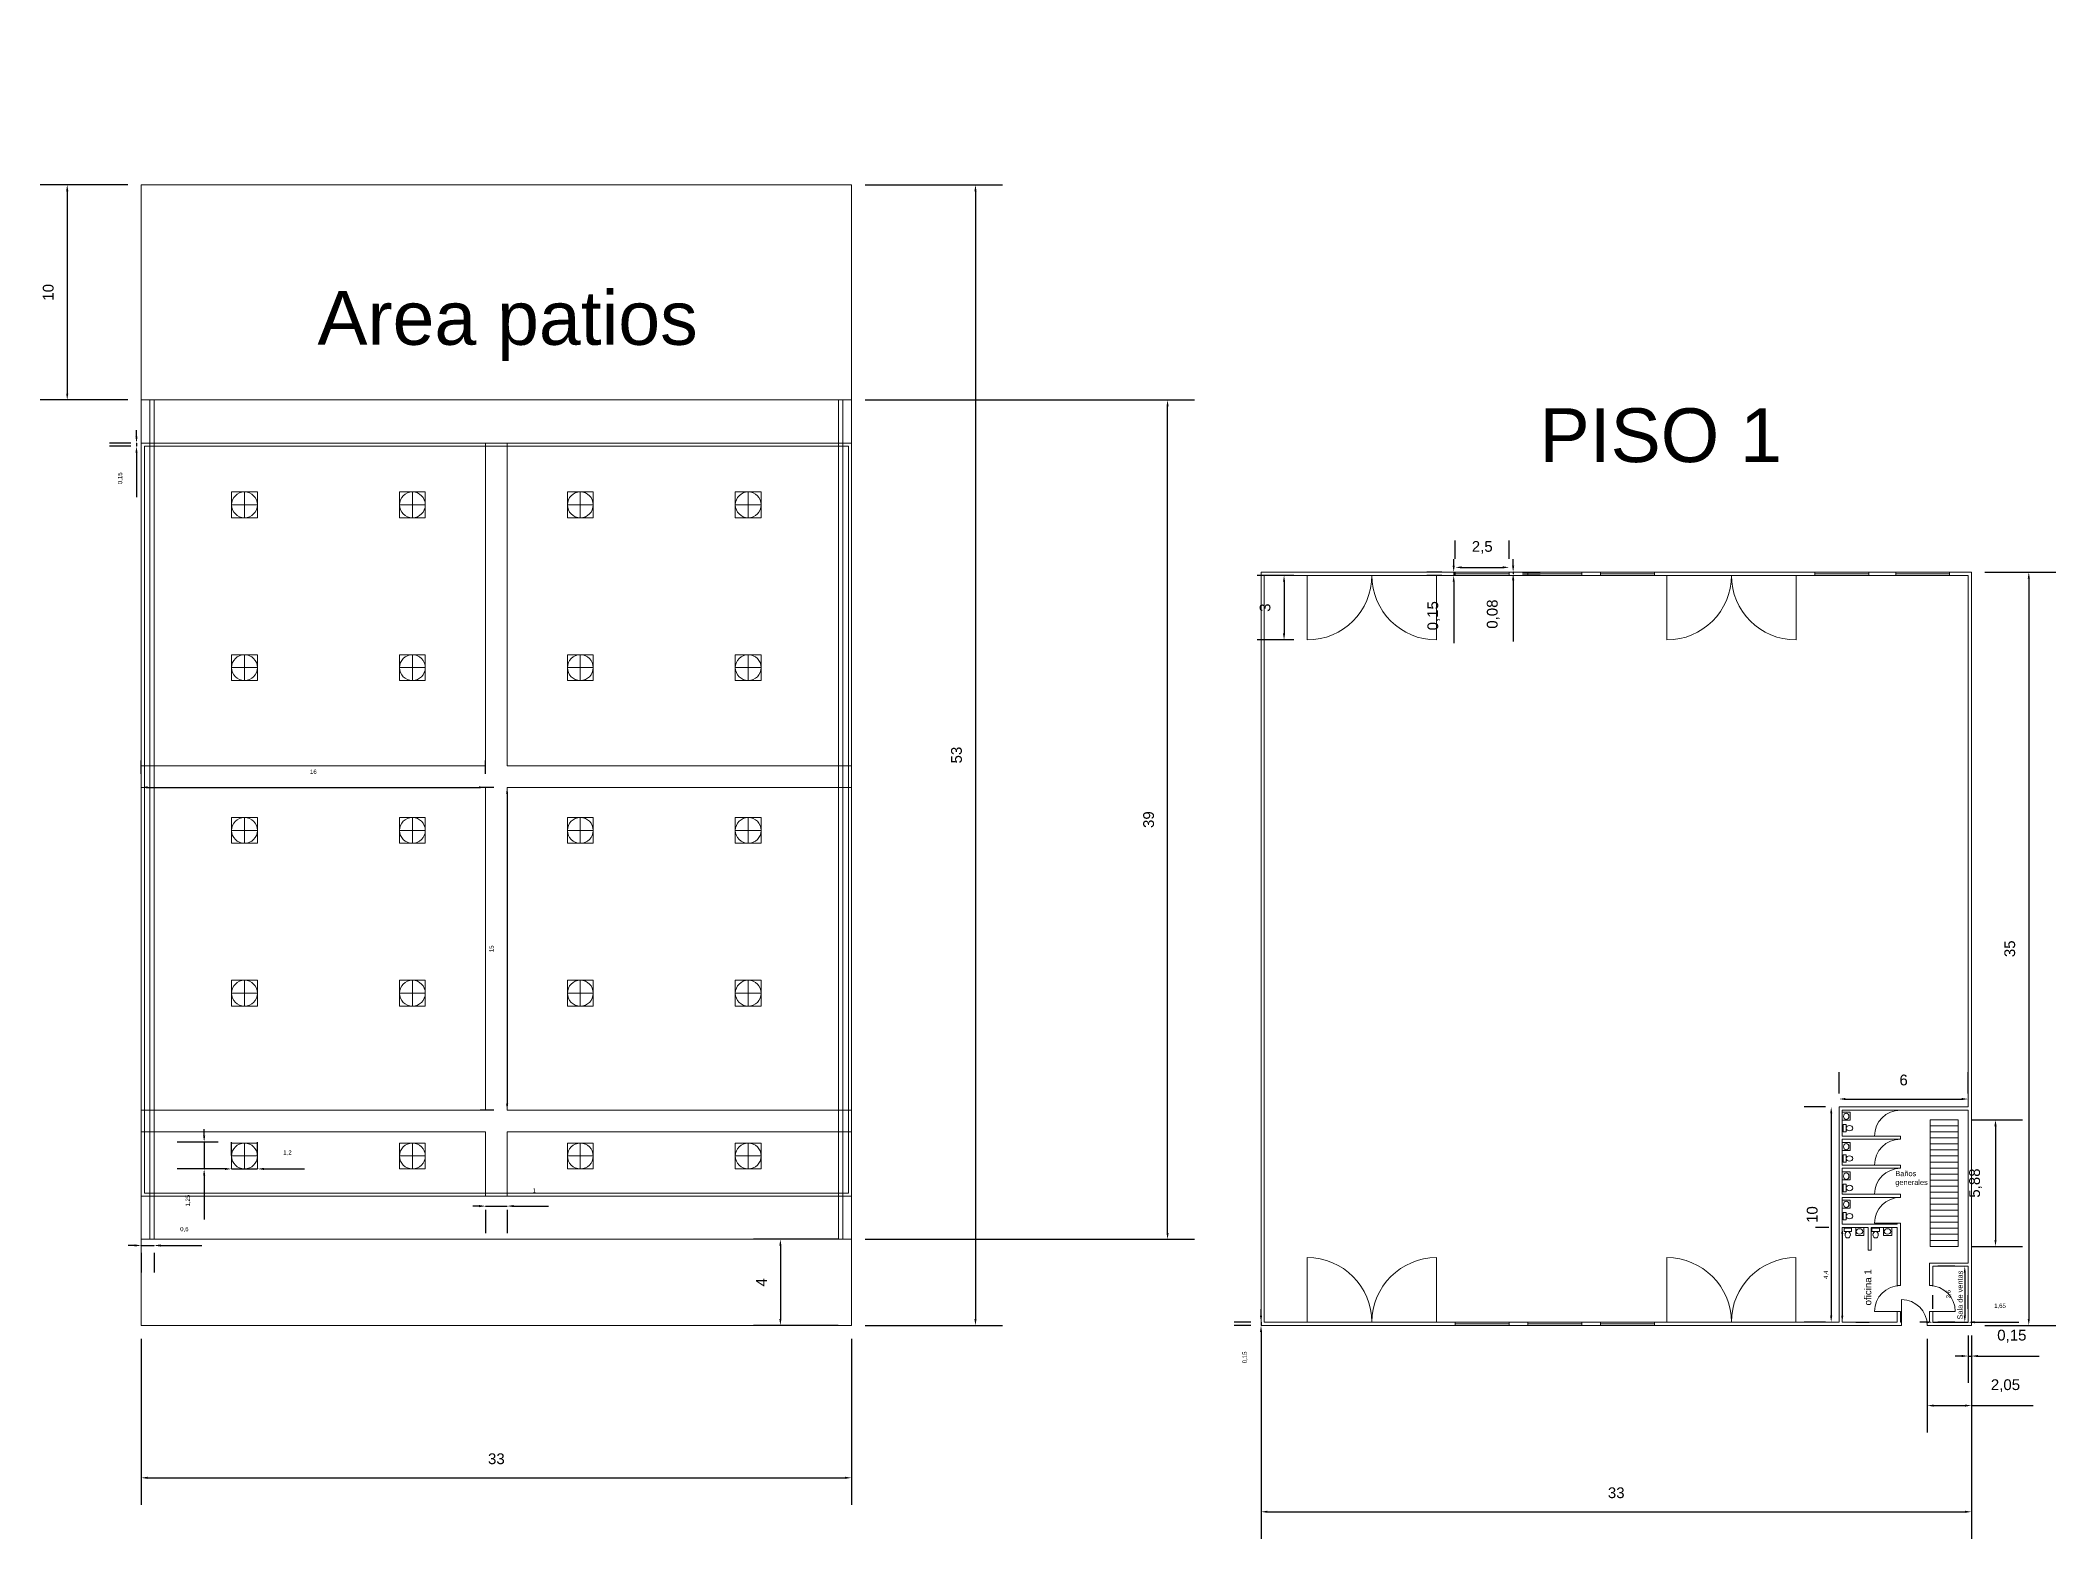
# Model space of a CAD drawing. Header units: millimetres. Extents: x -461 to 1315, y -154 to 152.
# Drawn here: x 116.3 to 209.9, y 15.1 to 84.7 of the extents above; entities that cross this region are included whole.
import ezdxf

# ---------------------------------------------------------------- set-up
doc = ezdxf.new("R2010")
doc.units = ezdxf.units.MM
for name, color, linetype, lineweight in [('A-AREA', 7, 'Continuous', 5), ('A-DOOR', 251, 'Continuous', 13), ('A-FURN', 46, 'Continuous', 13), ('A-GLAZ', 2, 'Continuous', 15), ('A-ROOF', 200, 'Continuous', 13), ('A-WALL', 253, 'Continuous', 15), ('C-SSWR', 3, 'Continuous', 13), ('S-BEAM', 1, 'Continuous', 13), ('S-STIF', 42, 'Continuous', 13), ('S-STRS', 4, 'Continuous', 13)]:
    doc.layers.add(name, color=color, linetype=linetype, lineweight=lineweight)
doc.styles.get("Standard").update_dxf_attribs({"font": 'arial.ttf'})
doc.dimstyles.new('ISO-25', dxfattribs={"dimtxt": 0.5, "dimasz": 0.3, "dimexe": 1.25, "dimexo": 0.625, "dimtad": 1, "dimtxsty": 'Standard', "dimcen": 2.5, "dimclrd": 1, "dimadec": 0, "dimazin": 0, "dimtfac": 1, "dimtmove": 0, "dimatfit": 3, "dimfxl": 1, "dimarcsym": 0})
doc.dimstyles.new('Partes pequeñas', dxfattribs={"dimtxt": 0.2, "dimasz": 0.3, "dimexe": 1.25, "dimexo": 0.625, "dimtad": 1, "dimtxsty": 'Standard', "dimcen": 2.5, "dimclrd": 1, "dimadec": 0, "dimazin": 0, "dimtfac": 1, "dimtmove": 0, "dimatfit": 3, "dimfxl": 1, "dimarcsym": 0})

msp = doc.modelspace()

# ---------------------------------------------------------------- texts
at = {"layer": 'A-AREA', "char_height": 2.5, "attachment_point": 1}
for s, heights, insert in [('\\pxt10;Area patios', [2.587], (129.188, 73.062)), ('\\pxt10;PISO 1', [0], (185.959, 67.613))]:
    msp.add_mtext_dynamic_manual_height_columns(s, width=43.74055, gutter_width=12.5, heights=heights, dxfattribs=dict(at, insert=insert))
at = {"layer": 'A-WALL', "insert": (202.484, 32.181), "char_height": 0.24578, "attachment_point": 1}
msp.add_mtext_dynamic_manual_height_columns('Baños generales', width=2.32677, gutter_width=1.229, heights=[0], dxfattribs=at)
at = {"layer": 'A-WALL', "attachment_point": 1, "rotation": 90}
for s, width, gutter_width, insert, char_height in [('oficina 1', 1.93173, 1.615, (201.045, 25.929), 0.3231), ('Sala de ventas', 2.32677, 1.229, (205.37, 25.274), 0.24578)]:
    msp.add_mtext_dynamic_manual_height_columns(s, width=width, gutter_width=gutter_width, heights=[0], dxfattribs=dict(at, insert=insert, char_height=char_height))

# ---------------------------------------------------------------- blocks, each defined once
blk = doc.blocks.new('*U2')
at = {"layer": 'S-STRS'}
for p, q in [((0.6, 0.6), (-0.6, 0.6)), ((-0.6, -0.6), (-0.6, 0.6)), ((-0.6, 0), (0.6, 0)), ((0, -0.6), (0, 0.6)), ((0.6, -0.6), (0.6, 0.6)), ((-0.6, -0.6), (0.6, -0.6))]:
    blk.add_line(p, q, dxfattribs=at)
blk.add_circle((0, 0), 0.6, dxfattribs=at)
blk = doc.blocks.new('*U3')
at = {"layer": 'S-STRS', "color": 0, "linetype": 'ByBlock', "lineweight": -2, "transparency": 16777216}
for p in [(0, 30.256), (7.8, 30.256), (15.6, 30.256), (23.4, 30.256), (0, 22.692), (7.8, 22.692), (15.6, 22.692), (23.4, 22.692), (0, 15.128), (7.8, 15.128), (15.6, 15.128), (23.4, 15.128), (0, 7.564), (7.8, 7.564), (15.6, 7.564), (23.4, 7.564), (0, 0), (7.8, 0), (15.6, 0), (23.4, 0)]:
    blk.add_blockref('*U2', p, dxfattribs=at)
blk = doc.blocks.new('*D12')
at = {"layer": 'A-AREA', "color": 0, "lineweight": -2, "transparency": 16777216}
for p, q in [((121, 24.375), (121, 16.669)), ((154, 24.375), (154, 16.669))]:
    blk.add_line(p, q, dxfattribs=at)
at = {"layer": 'A-AREA', "color": 1, "lineweight": -2, "transparency": 16777216}
blk.add_line((121.3, 17.919), (153.7, 17.919), dxfattribs=at)
at = {"layer": 'A-AREA', "color": 1, "transparency": 16777216}
for points in [[(121.3, 17.969), (121.3, 17.869), (121, 17.919)], [(153.7, 17.969), (153.7, 17.869), (154, 17.919)]]:
    blk.add_solid(points, dxfattribs=at)
at = {"layer": 'Defpoints', "color": 0, "transparency": 16777216}
for p in [(121, 25), (154, 25), (154, 17.919)]:
    blk.add_point(p, dxfattribs=at)
at = {"layer": 'A-AREA', "color": 0, "transparency": 16777216, "insert": (137.5, 18.8), "char_height": 0.5, "attachment_point": 5}
blk.add_mtext('33', dxfattribs=at)
blk = doc.blocks.new('*D13')
at = {"layer": 'A-AREA', "color": 0, "lineweight": -2, "transparency": 16777216}
for p, q in [((153.375, 29), (149.443, 29)), ((153.375, 25), (149.443, 25))]:
    blk.add_line(p, q, dxfattribs=at)
at = {"layer": 'A-AREA', "color": 1, "lineweight": -2, "transparency": 16777216}
blk.add_line((150.693, 28.7), (150.693, 25.3), dxfattribs=at)
at = {"layer": 'A-AREA', "color": 1, "transparency": 16777216}
for points in [[(150.643, 28.7), (150.743, 28.7), (150.693, 29)], [(150.643, 25.3), (150.743, 25.3), (150.693, 25)]]:
    blk.add_solid(points, dxfattribs=at)
at = {"layer": 'Defpoints', "color": 0, "transparency": 16777216}
for p in [(154, 29), (150.693, 25), (154, 25)]:
    blk.add_point(p, dxfattribs=at)
at = {"layer": 'A-AREA', "color": 0, "transparency": 16777216, "insert": (149.818, 27), "char_height": 0.5, "attachment_point": 5, "rotation": 90}
blk.add_mtext('4', dxfattribs=at)
blk = doc.blocks.new('*D14')
at = {"layer": 'A-AREA', "color": 0, "lineweight": -2, "transparency": 16777216}
for p, q in [((154.625, 68), (169.929, 68)), ((154.625, 29), (169.929, 29))]:
    blk.add_line(p, q, dxfattribs=at)
at = {"layer": 'A-AREA', "color": 1, "lineweight": -2, "transparency": 16777216}
blk.add_line((168.679, 29.3), (168.679, 67.7), dxfattribs=at)
at = {"layer": 'A-AREA', "color": 1, "transparency": 16777216}
for points in [[(168.629, 67.7), (168.729, 67.7), (168.679, 68)], [(168.629, 29.3), (168.729, 29.3), (168.679, 29)]]:
    blk.add_solid(points, dxfattribs=at)
at = {"layer": 'Defpoints', "color": 0, "transparency": 16777216}
for p in [(154, 68), (168.679, 68), (154, 29)]:
    blk.add_point(p, dxfattribs=at)
at = {"layer": 'A-AREA', "color": 0, "transparency": 16777216, "insert": (167.799, 48.5), "char_height": 0.5, "attachment_point": 5, "rotation": 90}
blk.add_mtext('39', dxfattribs=at)
blk = doc.blocks.new('*D15')
at = {"layer": 'A-AREA', "color": 0, "lineweight": -2, "transparency": 16777216}
for p, q in [((154.625, 78), (161.006, 78)), ((154.625, 25), (161.006, 25))]:
    blk.add_line(p, q, dxfattribs=at)
at = {"layer": 'A-AREA', "color": 1, "lineweight": -2, "transparency": 16777216}
blk.add_line((159.756, 77.7), (159.756, 25.3), dxfattribs=at)
at = {"layer": 'A-AREA', "color": 1, "transparency": 16777216}
for points in [[(159.706, 77.7), (159.806, 77.7), (159.756, 78)], [(159.706, 25.3), (159.806, 25.3), (159.756, 25)]]:
    blk.add_solid(points, dxfattribs=at)
at = {"layer": 'Defpoints', "color": 0, "transparency": 16777216}
for p in [(154, 78), (154, 25), (159.756, 25)]:
    blk.add_point(p, dxfattribs=at)
at = {"layer": 'A-AREA', "color": 0, "transparency": 16777216, "insert": (158.876, 51.5), "char_height": 0.5, "attachment_point": 5, "rotation": 90}
blk.add_mtext('53', dxfattribs=at)
blk = doc.blocks.new('*D16')
at = {"layer": 'A-AREA', "color": 0, "lineweight": -2, "transparency": 16777216}
for p, q in [((120.375, 78), (116.315, 78)), ((120.375, 68), (116.315, 68))]:
    blk.add_line(p, q, dxfattribs=at)
at = {"layer": 'A-AREA', "color": 1, "lineweight": -2, "transparency": 16777216}
blk.add_line((117.565, 77.7), (117.565, 68.3), dxfattribs=at)
at = {"layer": 'A-AREA', "color": 1, "transparency": 16777216}
for points in [[(117.515, 77.7), (117.615, 77.7), (117.565, 78)], [(117.515, 68.3), (117.615, 68.3), (117.565, 68)]]:
    blk.add_solid(points, dxfattribs=at)
at = {"layer": 'Defpoints', "color": 0, "transparency": 16777216}
for p in [(121, 78), (117.565, 68), (121, 68)]:
    blk.add_point(p, dxfattribs=at)
at = {"layer": 'A-AREA', "color": 0, "transparency": 16777216, "insert": (116.685, 73), "char_height": 0.5, "attachment_point": 5, "rotation": 90}
blk.add_mtext('10', dxfattribs=at)
blk = doc.blocks.new('*D18')
at = {"layer": 'A-AREA', "color": 0, "lineweight": -2, "transparency": 16777216}
for p, q in [((174.545, 59.85), (172.84, 59.85)), ((174.545, 56.85), (172.84, 56.85))]:
    blk.add_line(p, q, dxfattribs=at)
at = {"layer": 'A-AREA', "color": 1, "lineweight": -2, "transparency": 16777216}
blk.add_line((174.09, 59.55), (174.09, 57.15), dxfattribs=at)
at = {"layer": 'A-AREA', "color": 1, "transparency": 16777216}
for points in [[(174.04, 59.55), (174.14, 59.55), (174.09, 59.85)], [(174.04, 57.15), (174.14, 57.15), (174.09, 56.85)]]:
    blk.add_solid(points, dxfattribs=at)
at = {"layer": 'Defpoints', "color": 0, "transparency": 16777216}
for p in [(175.17, 59.85), (174.09, 56.85), (175.17, 56.85)]:
    blk.add_point(p, dxfattribs=at)
at = {"layer": 'A-AREA', "color": 0, "transparency": 16777216, "insert": (173.209, 58.35), "char_height": 0.5, "attachment_point": 5, "rotation": 90}
blk.add_mtext('3', dxfattribs=at)
blk = doc.blocks.new('*D20')
at = {"layer": 'A-AREA', "color": 0, "lineweight": -2, "transparency": 16777216}
for p, q in [((182.046, 60.625), (182.046, 61.472)), ((184.545, 60.625), (184.545, 61.472))]:
    blk.add_line(p, q, dxfattribs=at)
at = {"layer": 'A-AREA', "color": 1, "lineweight": -2, "transparency": 16777216}
blk.add_line((182.346, 60.222), (184.245, 60.222), dxfattribs=at)
at = {"layer": 'A-AREA', "color": 1, "transparency": 16777216}
for points in [[(182.346, 60.272), (182.346, 60.172), (182.046, 60.222)], [(184.245, 60.272), (184.245, 60.172), (184.545, 60.222)]]:
    blk.add_solid(points, dxfattribs=at)
at = {"layer": 'Defpoints', "color": 0, "transparency": 16777216}
for p in [(182.046, 60), (184.545, 60.222), (184.545, 60, 0.001)]:
    blk.add_point(p, dxfattribs=at)
at = {"layer": 'A-AREA', "color": 0, "transparency": 16777216, "insert": (183.295, 61.148), "char_height": 0.5, "attachment_point": 5}
blk.add_mtext('2,5', dxfattribs=at)
blk = doc.blocks.new('*D21')
at = {"layer": 'A-AREA', "color": 1, "lineweight": -2, "transparency": 16777216}
for p, q in [((184.732, 60.3), (184.732, 60.6)), ((184.732, 60), (184.732, 59.925)), ((184.732, 59.625), (184.732, 56.775))]:
    blk.add_line(p, q, dxfattribs=at)
at = {"layer": 'A-AREA', "color": 0, "lineweight": -2, "transparency": 16777216}
for p, q in [((185.17, 60), (185.982, 60)), ((185.17, 59.925), (185.982, 59.925))]:
    blk.add_line(p, q, dxfattribs=at)
at = {"layer": 'A-AREA', "color": 1, "transparency": 16777216}
for points in [[(184.682, 60.3), (184.782, 60.3), (184.732, 60)], [(184.682, 59.625), (184.782, 59.625), (184.732, 59.925)]]:
    blk.add_solid(points, dxfattribs=at)
at = {"layer": 'Defpoints', "color": 0, "transparency": 16777216}
for p in [(184.545, 60, -0.023), (184.545, 59.925, 0.001), (184.732, 59.925)]:
    blk.add_point(p, dxfattribs=at)
at = {"layer": 'A-AREA', "color": 0, "transparency": 16777216, "insert": (183.806, 58.05), "char_height": 0.5, "attachment_point": 5, "rotation": 90}
blk.add_mtext('0,08', dxfattribs=at)
blk = doc.blocks.new('*D22')
at = {"layer": 'A-AREA', "color": 0, "lineweight": -2, "transparency": 16777216}
for p, q in [((181.421, 60), (180.72, 60)), ((181.42, 59.85), (180.72, 59.85))]:
    blk.add_line(p, q, dxfattribs=at)
at = {"layer": 'A-AREA', "color": 1, "lineweight": -2, "transparency": 16777216}
for p, q in [((181.97, 60.3), (181.97, 60.6)), ((181.97, 60), (181.97, 59.85)), ((181.97, 59.55), (181.97, 56.697))]:
    blk.add_line(p, q, dxfattribs=at)
at = {"layer": 'A-AREA', "color": 1, "transparency": 16777216}
for points in [[(181.92, 60.3), (182.02, 60.3), (181.97, 60)], [(181.92, 59.55), (182.02, 59.55), (181.97, 59.85)]]:
    blk.add_solid(points, dxfattribs=at)
at = {"layer": 'Defpoints', "color": 0, "transparency": 16777216}
for p in [(182.046, 60), (181.97, 59.85), (182.045, 59.85, 0.001)]:
    blk.add_point(p, dxfattribs=at)
at = {"layer": 'A-AREA', "color": 0, "transparency": 16777216, "insert": (181.045, 57.974), "char_height": 0.5, "attachment_point": 5, "rotation": 90}
blk.add_mtext('0,15', dxfattribs=at)
blk = doc.blocks.new('*D23')
at = {"layer": 'A-AREA', "color": 0, "lineweight": -2, "transparency": 16777216}
for p, q in [((206.645, 60), (209.934, 60)), ((206.645, 25), (209.934, 25))]:
    blk.add_line(p, q, dxfattribs=at)
at = {"layer": 'A-AREA', "color": 1, "lineweight": -2, "transparency": 16777216}
blk.add_line((208.684, 59.7), (208.684, 25.3), dxfattribs=at)
at = {"layer": 'A-AREA', "color": 1, "transparency": 16777216}
for points in [[(208.634, 59.7), (208.734, 59.7), (208.684, 60)], [(208.634, 25.3), (208.734, 25.3), (208.684, 25)]]:
    blk.add_solid(points, dxfattribs=at)
at = {"layer": 'Defpoints', "color": 0, "transparency": 16777216}
for p in [(206.02, 60), (206.02, 25), (208.684, 25)]:
    blk.add_point(p, dxfattribs=at)
at = {"layer": 'A-AREA', "color": 0, "transparency": 16777216, "insert": (207.803, 42.5), "char_height": 0.5, "attachment_point": 5, "rotation": 90}
blk.add_mtext('35', dxfattribs=at)
blk = doc.blocks.new('*D24')
at = {"layer": 'A-AREA', "color": 0, "lineweight": -2, "transparency": 16777216}
for p, q in [((205.87, 24.525), (205.87, 22.327)), ((206.02, 24.525), (206.02, 22.327))]:
    blk.add_line(p, q, dxfattribs=at)
at = {"layer": 'A-AREA', "color": 1, "lineweight": -2, "transparency": 16777216}
for p, q in [((205.57, 23.577), (205.27, 23.577)), ((205.87, 23.577), (206.02, 23.577)), ((206.32, 23.577), (209.173, 23.577))]:
    blk.add_line(p, q, dxfattribs=at)
at = {"layer": 'A-AREA', "color": 1, "transparency": 16777216}
for points in [[(205.57, 23.627), (205.57, 23.527), (205.87, 23.577)], [(206.32, 23.627), (206.32, 23.527), (206.02, 23.577)]]:
    blk.add_solid(points, dxfattribs=at)
at = {"layer": 'Defpoints', "color": 0, "transparency": 16777216}
for p in [(205.87, 25.15), (206.02, 25.15), (206.02, 23.577)]:
    blk.add_point(p, dxfattribs=at)
at = {"layer": 'A-AREA', "color": 0, "transparency": 16777216, "insert": (207.897, 24.502), "char_height": 0.5, "attachment_point": 5}
blk.add_mtext('0,15', dxfattribs=at)
blk = doc.blocks.new('*D25')
at = {"layer": 'A-AREA', "color": 0, "lineweight": -2, "transparency": 16777216}
for p, q in [((206.03, 34.553), (208.388, 34.553)), ((206.03, 28.673), (208.388, 28.673))]:
    blk.add_line(p, q, dxfattribs=at)
at = {"layer": 'A-AREA', "color": 1, "lineweight": -2, "transparency": 16777216}
blk.add_line((207.138, 34.253), (207.138, 28.973), dxfattribs=at)
at = {"layer": 'A-AREA', "color": 1, "transparency": 16777216}
for points in [[(207.088, 34.253), (207.188, 34.253), (207.138, 34.553)], [(207.088, 28.973), (207.188, 28.973), (207.138, 28.673)]]:
    blk.add_solid(points, dxfattribs=at)
at = {"layer": 'Defpoints', "color": 0, "transparency": 16777216}
for p in [(205.405, 34.553), (205.405, 28.673), (207.138, 28.673)]:
    blk.add_point(p, dxfattribs=at)
at = {"layer": 'A-AREA', "color": 0, "transparency": 16777216, "insert": (206.212, 31.613), "char_height": 0.5, "attachment_point": 5, "rotation": 90}
blk.add_mtext('5,88', dxfattribs=at)
blk = doc.blocks.new('*D26')
at = {"layer": 'A-AREA', "color": 0, "lineweight": -2, "transparency": 16777216}
for p, q in [((203.97, 24.375), (203.97, 20.025)), ((206.02, 24.375), (206.02, 20.025))]:
    blk.add_line(p, q, dxfattribs=at)
at = {"layer": 'A-AREA', "color": 1, "lineweight": -2, "transparency": 16777216}
for p, q in [((204.27, 21.275), (205.72, 21.275)), ((206.02, 21.275), (208.881, 21.275))]:
    blk.add_line(p, q, dxfattribs=at)
at = {"layer": 'A-AREA', "color": 1, "transparency": 16777216}
for points in [[(204.27, 21.325), (204.27, 21.225), (203.97, 21.275)], [(205.72, 21.325), (205.72, 21.225), (206.02, 21.275)]]:
    blk.add_solid(points, dxfattribs=at)
at = {"layer": 'Defpoints', "color": 0, "transparency": 16777216}
for p in [(203.97, 25), (206.02, 25), (206.02, 21.275)]:
    blk.add_point(p, dxfattribs=at)
at = {"layer": 'A-AREA', "color": 0, "transparency": 16777216, "insert": (207.601, 22.2), "char_height": 0.5, "attachment_point": 5}
blk.add_mtext('2,05', dxfattribs=at)
blk = doc.blocks.new('*D27')
at = {"layer": 'A-AREA', "color": 0, "lineweight": -2, "transparency": 16777216}
for p, q in [((173.02, 24.375), (173.02, 15.09)), ((206.02, 24.375), (206.02, 15.09))]:
    blk.add_line(p, q, dxfattribs=at)
at = {"layer": 'A-AREA', "color": 1, "lineweight": -2, "transparency": 16777216}
blk.add_line((173.32, 16.34), (205.72, 16.34), dxfattribs=at)
at = {"layer": 'A-AREA', "color": 1, "transparency": 16777216}
for points in [[(173.32, 16.39), (173.32, 16.29), (173.02, 16.34)], [(205.72, 16.39), (205.72, 16.29), (206.02, 16.34)]]:
    blk.add_solid(points, dxfattribs=at)
at = {"layer": 'Defpoints', "color": 0, "transparency": 16777216}
for p in [(173.02, 25), (206.02, 25), (206.02, 16.34)]:
    blk.add_point(p, dxfattribs=at)
at = {"layer": 'A-AREA', "color": 0, "transparency": 16777216, "insert": (189.52, 17.221), "char_height": 0.5, "attachment_point": 5}
blk.add_mtext('33', dxfattribs=at)
blk = doc.blocks.new('*D28')
at = {"layer": 'A-AREA', "color": 0, "lineweight": -2, "transparency": 16777216}
for p, q in [((199.87, 35.775), (199.87, 36.77)), ((205.87, 35.775), (205.87, 36.77))]:
    blk.add_line(p, q, dxfattribs=at)
at = {"layer": 'A-AREA', "color": 1, "lineweight": -2, "transparency": 16777216}
blk.add_line((200.17, 35.52), (205.57, 35.52), dxfattribs=at)
at = {"layer": 'A-AREA', "color": 1, "transparency": 16777216}
for points in [[(200.17, 35.57), (200.17, 35.47), (199.87, 35.52)], [(205.57, 35.57), (205.57, 35.47), (205.87, 35.52)]]:
    blk.add_solid(points, dxfattribs=at)
at = {"layer": 'Defpoints', "color": 0, "transparency": 16777216}
for p in [(199.87, 35.15), (205.87, 35.52), (205.87, 35.15)]:
    blk.add_point(p, dxfattribs=at)
at = {"layer": 'A-AREA', "color": 0, "transparency": 16777216, "insert": (202.87, 36.4), "char_height": 0.5, "attachment_point": 5}
blk.add_mtext('6', dxfattribs=at)
blk = doc.blocks.new('*D29')
at = {"layer": 'A-AREA', "color": 0, "lineweight": -2, "transparency": 16777216}
for p, q in [((199.245, 35.15), (198.256, 35.15)), ((199.245, 25.15), (198.256, 25.15))]:
    blk.add_line(p, q, dxfattribs=at)
at = {"layer": 'A-AREA', "color": 1, "lineweight": -2, "transparency": 16777216}
blk.add_line((199.506, 34.85), (199.506, 25.45), dxfattribs=at)
at = {"layer": 'A-AREA', "color": 1, "transparency": 16777216}
for points in [[(199.456, 34.85), (199.556, 34.85), (199.506, 35.15)], [(199.456, 25.45), (199.556, 25.45), (199.506, 25.15)]]:
    blk.add_solid(points, dxfattribs=at)
at = {"layer": 'Defpoints', "color": 0, "transparency": 16777216}
for p in [(199.87, 35.15), (199.506, 25.15), (199.87, 25.15)]:
    blk.add_point(p, dxfattribs=at)
at = {"layer": 'A-AREA', "color": 0, "transparency": 16777216, "insert": (198.625, 30.15), "char_height": 0.5, "attachment_point": 5, "rotation": 90}
blk.add_mtext('10', dxfattribs=at)
blk = doc.blocks.new('*D30')
at = {"layer": 'A-AREA', "color": 0, "lineweight": -2, "transparency": 16777216}
for p, q in [((199.395, 29.55), (198.77, 29.55)), ((200.645, 25.15), (201.27, 25.15))]:
    blk.add_line(p, q, dxfattribs=at)
at = {"layer": 'A-AREA', "color": 1, "lineweight": -2, "transparency": 16777216}
blk.add_line((200.02, 29.25), (200.02, 25.45), dxfattribs=at)
at = {"layer": 'A-AREA', "color": 1, "transparency": 16777216}
for points in [[(199.97, 29.25), (200.07, 29.25), (200.02, 29.55)], [(199.97, 25.45), (200.07, 25.45), (200.02, 25.15)]]:
    blk.add_solid(points, dxfattribs=at)
at = {"layer": 'Defpoints', "color": 0, "transparency": 16777216}
for p in [(200.02, 29.55), (200.02, 25.15), (200.02, 25.15)]:
    blk.add_point(p, dxfattribs=at)
at = {"layer": 'A-AREA', "color": 0, "transparency": 16777216, "insert": (199.276, 27.35), "char_height": 0.2, "attachment_point": 5, "rotation": 90}
blk.add_mtext('4,4', dxfattribs=at)
blk = doc.blocks.new('*D31')
at = {"layer": 'A-AREA', "color": 0, "lineweight": -2, "transparency": 16777216}
for p, q in [((137.375, 50), (136.75, 50)), ((137.375, 35), (136.75, 35))]:
    blk.add_line(p, q, dxfattribs=at)
at = {"layer": 'A-AREA', "color": 1, "lineweight": -2, "transparency": 16777216}
blk.add_line((138, 49.7), (138, 35.3), dxfattribs=at)
at = {"layer": 'A-AREA', "color": 1, "transparency": 16777216}
for points in [[(137.95, 49.7), (138.05, 49.7), (138, 50)], [(137.95, 35.3), (138.05, 35.3), (138, 35)]]:
    blk.add_solid(points, dxfattribs=at)
at = {"layer": 'Defpoints', "color": 0, "transparency": 16777216}
for p in [(138, 50), (138, 35), (138, 35)]:
    blk.add_point(p, dxfattribs=at)
at = {"layer": 'A-AREA', "color": 0, "transparency": 16777216, "insert": (137.273, 42.5), "char_height": 0.2, "attachment_point": 5, "rotation": 90}
blk.add_mtext('15', dxfattribs=at)
blk = doc.blocks.new('*D32')
at = {"layer": 'A-AREA', "color": 1, "lineweight": -2, "transparency": 16777216}
for p, q in [((136.7, 30.544), (136.4, 30.544)), ((137, 30.544), (138, 30.544)), ((138.3, 30.544), (139.924, 30.544))]:
    blk.add_line(p, q, dxfattribs=at)
at = {"layer": 'A-AREA', "color": 0, "lineweight": -2, "transparency": 16777216}
for p, q in [((137, 30.375), (137, 29.294)), ((138, 30.375), (138, 29.294))]:
    blk.add_line(p, q, dxfattribs=at)
at = {"layer": 'A-AREA', "color": 1, "transparency": 16777216}
for points in [[(136.7, 30.594), (136.7, 30.494), (137, 30.544)], [(138.3, 30.594), (138.3, 30.494), (138, 30.544)]]:
    blk.add_solid(points, dxfattribs=at)
at = {"layer": 'Defpoints', "color": 0, "transparency": 16777216}
for p in [(137, 31), (138, 31), (138, 30.544)]:
    blk.add_point(p, dxfattribs=at)
at = {"layer": 'A-AREA', "color": 0, "transparency": 16777216, "insert": (139.262, 31.269), "char_height": 0.2, "attachment_point": 5}
blk.add_mtext('1', dxfattribs=at)
blk = doc.blocks.new('*D33')
at = {"layer": 'A-AREA', "color": 0, "lineweight": -2, "transparency": 16777216}
for p, q in [((125.2, 32.897), (125.2, 33.522)), ((126.4, 32.897), (126.4, 33.522))]:
    blk.add_line(p, q, dxfattribs=at)
at = {"layer": 'A-AREA', "color": 1, "lineweight": -2, "transparency": 16777216}
for p, q in [((124.9, 32.272), (124.6, 32.272)), ((125.2, 32.272), (126.4, 32.272)), ((126.7, 32.272), (128.593, 32.272))]:
    blk.add_line(p, q, dxfattribs=at)
at = {"layer": 'A-AREA', "color": 1, "transparency": 16777216}
for points in [[(124.9, 32.322), (124.9, 32.222), (125.2, 32.272)], [(126.7, 32.322), (126.7, 32.222), (126.4, 32.272)]]:
    blk.add_solid(points, dxfattribs=at)
at = {"layer": 'Defpoints', "color": 0, "transparency": 16777216}
for p in [(125.2, 32.272), (126.4, 32.272), (126.4, 32.272)]:
    blk.add_point(p, dxfattribs=at)
at = {"layer": 'A-AREA', "color": 0, "transparency": 16777216, "insert": (127.797, 33.017), "char_height": 0.2, "attachment_point": 5}
blk.add_mtext('1,2', dxfattribs=at)
blk = doc.blocks.new('*D34')
at = {"layer": 'A-AREA', "color": 1, "lineweight": -2, "transparency": 16777216}
for p, q in [((123.927, 33.822), (123.927, 34.122)), ((123.927, 33.522), (123.927, 32.272)), ((123.927, 31.972), (123.927, 29.92))]:
    blk.add_line(p, q, dxfattribs=at)
at = {"layer": 'A-AREA', "color": 0, "lineweight": -2, "transparency": 16777216}
for p, q in [((124.575, 33.522), (122.677, 33.522)), ((124.575, 32.272), (122.677, 32.272))]:
    blk.add_line(p, q, dxfattribs=at)
at = {"layer": 'A-AREA', "color": 1, "transparency": 16777216}
for points in [[(123.877, 33.822), (123.977, 33.822), (123.927, 33.522)], [(123.877, 31.972), (123.977, 31.972), (123.927, 32.272)]]:
    blk.add_solid(points, dxfattribs=at)
at = {"layer": 'Defpoints', "color": 0, "transparency": 16777216}
for p in [(125.2, 33.522), (123.927, 32.272), (125.2, 32.272)]:
    blk.add_point(p, dxfattribs=at)
at = {"layer": 'A-AREA', "color": 0, "transparency": 16777216, "insert": (123.182, 30.796), "char_height": 0.2, "attachment_point": 5, "rotation": 90}
blk.add_mtext('1,25', dxfattribs=at)
blk = doc.blocks.new('*D35')
at = {"layer": 'A-AREA', "color": 1, "lineweight": -2, "transparency": 16777216}
for p, q in [((120.7, 28.714), (120.4, 28.714)), ((121, 28.714), (121.6, 28.714)), ((121.9, 28.714), (123.814, 28.714))]:
    blk.add_line(p, q, dxfattribs=at)
at = {"layer": 'A-AREA', "color": 0, "lineweight": -2, "transparency": 16777216}
for p, q in [((121, 28.375), (121, 27.464)), ((121.6, 28.375), (121.6, 27.464))]:
    blk.add_line(p, q, dxfattribs=at)
at = {"layer": 'A-AREA', "color": 1, "transparency": 16777216}
for points in [[(120.7, 28.764), (120.7, 28.664), (121, 28.714)], [(121.9, 28.764), (121.9, 28.664), (121.6, 28.714)]]:
    blk.add_solid(points, dxfattribs=at)
at = {"layer": 'Defpoints', "color": 0, "transparency": 16777216}
for p in [(121, 29), (121.6, 29), (121.6, 28.714)]:
    blk.add_point(p, dxfattribs=at)
at = {"layer": 'A-AREA', "color": 0, "transparency": 16777216, "insert": (123.007, 29.459), "char_height": 0.2, "attachment_point": 5}
blk.add_mtext('0,6', dxfattribs=at)
blk = doc.blocks.new('*D36')
at = {"layer": 'A-AREA', "color": 0, "lineweight": -2, "transparency": 16777216}
for p, q in [((121, 50.625), (121, 51.25)), ((137, 50.625), (137, 51.25))]:
    blk.add_line(p, q, dxfattribs=at)
at = {"layer": 'A-AREA', "color": 1, "lineweight": -2, "transparency": 16777216}
blk.add_line((121.3, 50), (136.7, 50), dxfattribs=at)
at = {"layer": 'A-AREA', "color": 1, "transparency": 16777216}
for points in [[(121.3, 50.05), (121.3, 49.95), (121, 50)], [(136.7, 50.05), (136.7, 49.95), (137, 50)]]:
    blk.add_solid(points, dxfattribs=at)
at = {"layer": 'Defpoints', "color": 0, "transparency": 16777216}
for p in [(121, 50), (137, 50), (137, 50)]:
    blk.add_point(p, dxfattribs=at)
at = {"layer": 'A-AREA', "color": 0, "transparency": 16777216, "insert": (129, 50.727), "char_height": 0.2, "attachment_point": 5}
blk.add_mtext('16', dxfattribs=at)
blk = doc.blocks.new('*D37')
at = {"layer": 'A-AREA', "color": 1, "lineweight": -2, "transparency": 16777216}
for p, q in [((120.784, 66.3), (120.784, 66.6)), ((120.784, 66), (120.784, 65.85)), ((120.784, 65.55), (120.784, 63.479))]:
    blk.add_line(p, q, dxfattribs=at)
at = {"layer": 'A-AREA', "color": 0, "lineweight": -2, "transparency": 16777216}
for p, q in [((120.525, 66), (119.534, 66)), ((120.525, 65.85), (119.534, 65.85))]:
    blk.add_line(p, q, dxfattribs=at)
at = {"layer": 'A-AREA', "color": 1, "transparency": 16777216}
for points in [[(120.734, 66.3), (120.834, 66.3), (120.784, 66)], [(120.734, 65.55), (120.834, 65.55), (120.784, 65.85)]]:
    blk.add_solid(points, dxfattribs=at)
at = {"layer": 'Defpoints', "color": 0, "transparency": 16777216}
for p in [(120.784, 65.85), (121.15, 66), (121.15, 65.85)]:
    blk.add_point(p, dxfattribs=at)
at = {"layer": 'A-AREA', "color": 0, "transparency": 16777216, "insert": (120.039, 64.364), "char_height": 0.2, "attachment_point": 5, "rotation": 90}
blk.add_mtext('0,15', dxfattribs=at)
blk = doc.blocks.new('*D38')
at = {"layer": 'A-AREA', "color": 0, "lineweight": -2, "transparency": 16777216}
for p, q in [((205.245, 27.75), (204.461, 27.75)), ((205.245, 25.15), (204.461, 25.15))]:
    blk.add_line(p, q, dxfattribs=at)
at = {"layer": 'A-AREA', "color": 1, "lineweight": -2, "transparency": 16777216}
blk.add_line((205.711, 27.45), (205.711, 25.45), dxfattribs=at)
at = {"layer": 'A-AREA', "color": 1, "transparency": 16777216}
for points in [[(205.661, 27.45), (205.761, 27.45), (205.711, 27.75)], [(205.661, 25.45), (205.761, 25.45), (205.711, 25.15)]]:
    blk.add_solid(points, dxfattribs=at)
at = {"layer": 'Defpoints', "color": 0, "transparency": 16777216}
for p in [(205.87, 27.75), (205.711, 25.15), (205.87, 25.15)]:
    blk.add_point(p, dxfattribs=at)
at = {"layer": 'A-AREA', "color": 0, "transparency": 16777216, "insert": (204.966, 26.45), "char_height": 0.2, "attachment_point": 5, "rotation": 90}
blk.add_mtext('2,6', dxfattribs=at)
blk = doc.blocks.new('*D39')
at = {"layer": 'A-AREA', "color": 0, "lineweight": -2, "transparency": 16777216}
for p, q in [((204.22, 25.775), (204.22, 26.4)), ((205.87, 25.775), (205.87, 26.4))]:
    blk.add_line(p, q, dxfattribs=at)
at = {"layer": 'A-AREA', "color": 1, "lineweight": -2, "transparency": 16777216}
for p, q in [((203.92, 25.15), (203.62, 25.15)), ((204.22, 25.15), (205.87, 25.15)), ((206.17, 25.15), (208.223, 25.15))]:
    blk.add_line(p, q, dxfattribs=at)
at = {"layer": 'A-AREA', "color": 1, "transparency": 16777216}
for points in [[(203.92, 25.2), (203.92, 25.1), (204.22, 25.15)], [(206.17, 25.2), (206.17, 25.1), (205.87, 25.15)]]:
    blk.add_solid(points, dxfattribs=at)
at = {"layer": 'Defpoints', "color": 0, "transparency": 16777216}
for p in [(204.22, 25.15), (205.87, 25.15), (205.87, 25.15)]:
    blk.add_point(p, dxfattribs=at)
at = {"layer": 'A-AREA', "color": 0, "transparency": 16777216, "insert": (207.346, 25.895), "char_height": 0.2, "attachment_point": 5}
blk.add_mtext('1,65', dxfattribs=at)
blk = doc.blocks.new('*D40')
at = {"layer": 'A-AREA', "color": 1, "lineweight": -2, "transparency": 16777216}
for p, q in [((173.02, 25.45), (173.02, 25.75)), ((173.02, 25.15), (173.02, 25)), ((173.02, 24.7), (173.02, 22.629))]:
    blk.add_line(p, q, dxfattribs=at)
at = {"layer": 'A-AREA', "color": 0, "lineweight": -2, "transparency": 16777216}
for p, q in [((172.545, 25.15), (171.77, 25.15)), ((172.545, 25), (171.77, 25))]:
    blk.add_line(p, q, dxfattribs=at)
at = {"layer": 'A-AREA', "color": 1, "transparency": 16777216}
for points in [[(172.97, 25.45), (173.07, 25.45), (173.02, 25.15)], [(172.97, 24.7), (173.07, 24.7), (173.02, 25)]]:
    blk.add_solid(points, dxfattribs=at)
at = {"layer": 'Defpoints', "color": 0, "transparency": 16777216}
for p in [(173.02, 25), (173.17, 25.15), (173.17, 25)]:
    blk.add_point(p, dxfattribs=at)
at = {"layer": 'A-AREA', "color": 0, "transparency": 16777216, "insert": (172.275, 23.514), "char_height": 0.2, "attachment_point": 5, "rotation": 90}
blk.add_mtext('0,15', dxfattribs=at)

# ---------------------------------------------------------------- dimensions: what is measured, and where the dimension line sits
at = {"layer": 'A-AREA'}
for base, p1, p2, dimstyle, picture, middle in [((117.565, 68), (121, 78), (121, 68), 'ISO-25', '*D16', (116.685, 73)), ((159.756, 25), (154, 78), (154, 25), 'ISO-25', '*D15', (158.876, 51.5)), ((168.679, 68), (154, 29), (154, 68), 'ISO-25', '*D14', (167.799, 48.5)), ((120.784, 65.85), (121.15, 66), (121.15, 65.85), 'Partes pequeñas', '*D37', (120.039, 64.364)), ((181.97, 59.85), (182.046, 60), (182.045, 59.85, 0.001), 'ISO-25', '*D22', (181.045, 57.974)), ((184.731715279, 59.925), (184.545339296, 60, -0.022520713), (184.545339296, 59.925, 0.000740558), 'ISO-25', '*D21', (183.806237789, 58.050102319)), ((208.684, 25), (206.02, 60), (206.02, 25), 'ISO-25', '*D23', (207.803, 42.5)), ((174.09, 56.85), (175.17, 59.85), (175.17, 56.85), 'ISO-25', '*D18', (173.209, 58.35)), ((138, 35), (138, 50), (138, 35), 'Partes pequeñas', '*D31', (137.273, 42.5)), ((199.506, 25.15), (199.87, 35.15), (199.87, 25.15), 'ISO-25', '*D29', (198.625, 30.15)), ((123.927, 32.272), (125.2, 33.522), (125.2, 32.272), 'Partes pequeñas', '*D34', (123.182, 30.796)), ((207.138, 28.673), (205.405, 34.553), (205.405, 28.673), 'ISO-25', '*D25', (206.212, 31.613)), ((200.02, 25.15), (200.02, 29.55), (200.02, 25.15), 'Partes pequeñas', '*D30', (199.276, 27.35)), ((150.693, 25), (154, 29), (154, 25), 'ISO-25', '*D13', (149.818, 27)), ((205.711, 25.15), (205.87, 27.75), (205.87, 25.15), 'Partes pequeñas', '*D38', (204.966, 26.45)), ((173.02, 25), (173.17, 25.15), (173.17, 25), 'Partes pequeñas', '*D40', (172.275, 23.514))]:
    dim = msp.add_linear_dim(base=base, p1=p1, p2=p2, angle=90, dimstyle=dimstyle, dxfattribs=at)
    dim.commit()
    dim.dimension.update_dxf_attribs({"geometry": picture, "text_midpoint": middle})
for base, p1, p2, dimstyle, picture, middle in [((184.545, 60.222), (182.046, 60), (184.545, 60, 0.001), 'ISO-25', '*D20', (183.295, 61.148)), ((137, 50), (121, 50), (137, 50), 'Partes pequeñas', '*D36', (129, 50.727)), ((205.87, 35.52), (199.87, 35.15), (205.87, 35.15), 'ISO-25', '*D28', (202.87, 36.4)), ((126.4, 32.272), (125.2, 32.272), (126.4, 32.272), 'Partes pequeñas', '*D33', (127.797, 33.017)), ((138, 30.544), (137, 31), (138, 31), 'Partes pequeñas', '*D32', (139.262, 31.269)), ((121.6, 28.714), (121, 29), (121.6, 29), 'Partes pequeñas', '*D35', (123.007, 29.459)), ((205.87, 25.15), (204.22, 25.15), (205.87, 25.15), 'Partes pequeñas', '*D39', (207.346, 25.895)), ((154, 17.919), (121, 25), (154, 25), 'ISO-25', '*D12', (137.5, 18.8)), ((206.02, 16.34), (173.02, 25), (206.02, 25), 'ISO-25', '*D27', (189.52, 17.221)), ((206.02, 21.275), (203.97, 25), (206.02, 25), 'ISO-25', '*D26', (207.601, 22.2)), ((206.02, 23.577), (205.87, 25.15), (206.02, 25.15), 'ISO-25', '*D24', (207.897, 24.502))]:
    dim = msp.add_linear_dim(base=base, p1=p1, p2=p2, dimstyle=dimstyle, dxfattribs=at)
    dim.commit()
    dim.dimension.update_dxf_attribs({"geometry": picture, "text_midpoint": middle})

# ---------------------------------------------------------------- linework, layer by layer
at = {"layer": 'A-AREA'}
for p, q in [((121, 78), (154, 78)), ((121, 78), (121, 66)), ((154, 78), (154, 25)), ((121, 66), (154, 66)), ((154, 31), (154, 66)), ((154, 66), (154, 31)), ((121, 25), (121, 31)), ((121, 31), (154, 31)), ((121, 31), (154, 31)), ((154, 25), (121, 25))]:
    msp.add_line(p, q, dxfattribs=at)
at = {"layer": 'A-DOOR'}
for p, q in [((175.17, 59.85), (175.17, 56.85)), ((181.17, 59.85), (181.17, 56.85)), ((191.871, 59.85, 0.038), (191.871, 56.85, 0.038)), ((194.871, 59.85, 0.038), (194.871, 59.85, -2.962)), ((197.871, 59.85), (197.871, 56.85)), ((202.72, 33.8), (201.52, 33.8)), ((202.72, 32.45), (201.52, 32.45)), ((202.72, 31.1), (201.52, 31.1)), ((202.72, 29.75), (201.52, 29.75)), ((175.17, 25.15), (175.17, 28.15)), ((181.17, 25.15), (181.17, 28.15)), ((191.871, 25.15, 0.038), (191.871, 28.15, 0.038)), ((197.87, 25.15), (197.87, 28.15)), ((202.72, 25.65), (201.52, 25.65)), ((202.77, 25), (202.77, 26.2)), ((204.07, 25.65), (205.27, 25.65)), ((181.17, 25.15), (182.044, 25.15, 0.045))]:
    msp.add_line(p, q, dxfattribs=at)
for centre, radius, start, end in [((175.17, 59.85), 3, 270, 0), ((181.17, 59.85), 3, 180, 270), ((191.871, 59.85, 0.038), 3, 270, 0), ((197.871, 59.85), 3, 180, 270), ((202.72, 33.8), 1.2, 90, 180), ((202.72, 32.45), 1.2, 90, 180), ((202.72, 31.1), 1.2, 90, 180), ((202.72, 29.75), 1.2, 90, 180), ((175.17, 25.15), 3, 0, 90), ((181.17, 25.15), 3, 90, 180), ((191.871, 25.15, 0.038), 3, 0, 90), ((197.87, 25.15), 3, 90, 180), ((202.72, 25.65), 1.2, 90, 180), ((204.07, 25.65), 1.2, 0, 90), ((202.77, 25), 1.2, 0, 90)]:
    msp.add_arc(centre, radius, start, end, dxfattribs=at)
at = {"layer": 'A-FURN'}
for p, q in [((200.386, 34.91), (200.02, 34.91)), ((200.386, 34.538), (200.386, 34.91)), ((200.02, 34.538), (200.386, 34.538)), ((200.386, 33.5), (200.02, 33.5)), ((200.02, 33.127), (200.386, 33.127)), ((200.386, 33.127), (200.386, 33.5)), ((200.386, 32.129), (200.02, 32.129)), ((200.386, 31.757), (200.386, 32.129)), ((200.02, 31.757), (200.386, 31.757)), ((200.386, 30.822), (200.02, 30.822)), ((200.02, 30.449), (200.386, 30.449)), ((200.386, 30.449), (200.386, 30.822)), ((200.645, 29.55), (200.645, 29.185)), ((200.645, 29.185), (201.017, 29.185)), ((201.017, 29.185), (201.017, 29.55)), ((201.943, 29.55), (201.943, 29.185)), ((201.943, 29.185), (202.315, 29.185)), ((202.315, 29.185), (202.315, 29.55))]:
    msp.add_line(p, q, dxfattribs=at)
at = {"layer": 'A-GLAZ'}
for p, q in [((182.045, 60, 0), (182.045, 59.85, -0.023)), ((182.045, 60, 0), (184.545, 60, -0.023)), ((182.045, 59.925, -0.011), (184.545, 59.925, -0.011)), ((184.545, 60, -0.023), (184.545, 59.85, -0.023)), ((185.42, 60, 0), (185.42, 59.85, -0.023)), ((185.42, 60, 0), (187.92, 60, -0.023)), ((185.42, 59.925, -0.011), (187.92, 59.925, -0.011)), ((187.92, 60, -0.023), (187.92, 59.85, -0.023)), ((188.795, 60, -0.024), (188.795, 59.85, -0.047)), ((188.795, 60, -0.024), (191.295, 60, -0.047)), ((188.795, 59.925, -0.035), (191.295, 59.925, -0.035)), ((191.295, 60, -0.047), (191.295, 59.85, -0.047)), ((198.751, 59.85), (198.751, 60)), ((198.751, 60, -0.001), (201.251, 60, -0.024)), ((198.751, 59.925, -0.013), (201.251, 59.925, -0.013)), ((201.251, 60, -0.024), (201.251, 59.85, -0.024)), ((202.501, 59.85), (202.501, 60)), ((202.501, 60, -0.001), (205.001, 60, -0.024)), ((202.501, 59.925, -0.013), (205.001, 59.925, -0.013)), ((205.001, 60, -0.024), (205.001, 59.85, -0.024)), ((181.17, 59.85), (181.17, 59.85)), ((181.17, 59.85), (181.17, 59.85)), ((181.17, 59.85), (181.17, 59.85)), ((182.045, 59.85, -0.023), (184.545, 59.85, -0.023)), ((185.42, 59.85, -0.023), (187.92, 59.85, -0.023)), ((188.795, 59.85, -0.047), (191.295, 59.85, -0.047)), ((198.751, 59.85, -0.024), (201.251, 59.85, -0.024)), ((202.501, 59.85, -0.024), (205.001, 59.85, -0.024)), ((182.045, 25.15, 0.023), (182.045, 25)), ((182.045, 25.15, 0.023), (184.545, 25.15)), ((182.045, 25.075, 0.011), (184.545, 25.075, 0.011)), ((182.045, 25), (184.545, 25)), ((184.545, 25.15), (184.545, 25)), ((185.42, 25.15, 0.023), (185.42, 25)), ((185.42, 25.15, 0.023), (187.92, 25.15)), ((185.42, 25.075, 0.011), (187.92, 25.075, 0.011)), ((185.42, 25), (187.92, 25)), ((187.92, 25.15), (187.92, 25)), ((188.795, 25.15, -0.001), (188.795, 25, -0.024)), ((188.795, 25.15, -0.001), (191.295, 25.15, -0.024)), ((188.795, 25.075, -0.013), (191.295, 25.075, -0.013)), ((188.795, 25, -0.024), (191.295, 25, -0.024)), ((191.295, 25.15, -0.024), (191.295, 25, -0.024))]:
    msp.add_line(p, q, dxfattribs=at)
at = {"layer": 'A-ROOF'}
for p, q in [((137.5, 68), (121, 68)), ((121, 68), (121.6, 68)), ((121, 68), (121.4, 68)), ((121.4, 68), (121.4, 29)), ((137.5, 68), (154, 68)), ((154, 68), (153.4, 68)), ((154, 68), (153.6, 68)), ((153.6, 68), (153.6, 29)), ((121, 30.4), (121, 31)), ((154, 30.4), (154, 31)), ((121, 29), (154, 29))]:
    msp.add_line(p, q, dxfattribs=at)
at = {"layer": 'A-WALL'}
for p, q in [((121, 25), (121, 78)), ((154, 66), (121, 66)), ((121, 66), (121, 31)), ((121, 66), (121.15, 66)), ((121, 66), (121, 65.85)), ((121.15, 65.85), (121.15, 31.15)), ((121.15, 65.85), (153.85, 65.85)), ((153.85, 31.15), (153.85, 65.85)), ((206.02, 60), (173.02, 60)), ((173.02, 60), (173.02, 25)), ((173.02, 60), (173.17, 60)), ((206.02, 25), (206.02, 60)), ((205.87, 59.85), (173.17, 59.85)), ((173.17, 59.85), (173.17, 25.15)), ((205.87, 35.15), (205.87, 59.85)), ((199.87, 25.15), (199.87, 35.15)), ((199.87, 35.15), (205.87, 35.15)), ((199.87, 35.15), (199.87, 35)), ((199.87, 35.15), (200.02, 35.15)), ((200.02, 35), (205.87, 35)), ((200.02, 35), (200.02, 33.8)), ((205.87, 27.9), (205.87, 35)), ((202.72, 33.8), (200.02, 33.8)), ((202.72, 33.65), (202.72, 33.8)), ((202.72, 33.65), (200.02, 33.65)), ((200.02, 33.65), (200.02, 32.45)), ((202.72, 32.45), (200.02, 32.45)), ((202.72, 32.3), (200.02, 32.3)), ((200.02, 32.3), (200.02, 31.1)), ((202.72, 32.3), (202.72, 32.45)), ((121, 31), (121, 31.15)), ((153.85, 31), (121, 31)), ((121.15, 31.15), (140.597, 31.15)), ((140.597, 31.15), (140.747, 31.15)), ((143.297, 31.15), (140.747, 31.15)), ((140.747, 31.15), (143.297, 31.15)), ((143.297, 31.15), (146.597, 31.15)), ((146.597, 31.15), (153.85, 31.15)), ((153.85, 31.15), (150.85, 31.15)), ((154, 31), (153.85, 31)), ((202.72, 31.1), (200.02, 31.1)), ((200.02, 30.95), (200.02, 30.15)), ((202.72, 30.95), (200.02, 30.95)), ((202.72, 30.95), (202.72, 31.1)), ((200.02, 30.875), (200.02, 30.85)), ((200.02, 30), (200.02, 30.15)), ((200.02, 30), (200.02, 29.7)), ((200.02, 30), (200.02, 29.7)), ((200.02, 29.7), (200.02, 30)), ((200.02, 29.7), (202.545, 29.7)), ((200.02, 25.15), (200.02, 29.55)), ((200.02, 29.55), (200.02, 28.65)), ((200.02, 29.55), (200.02, 27.3)), ((201.22, 29.55), (200.02, 29.55)), ((201.22, 28.8), (201.22, 29.55)), ((202.57, 29.55), (201.37, 29.55)), ((201.37, 28.8), (201.37, 29.55)), ((202.545, 29.7), (202.57, 29.7)), ((202.57, 29.7), (202.57, 29.75)), ((202.57, 29.75), (202.72, 29.75)), ((202.57, 29.725), (202.57, 29.75)), ((202.57, 29.55), (202.57, 28.65)), ((202.72, 28.65), (202.72, 29.75)), ((201.22, 28.8), (201.22, 28.65)), ((201.22, 28.65), (201.22, 28.5)), ((201.22, 28.5), (201.37, 28.5)), ((201.37, 28.8), (201.37, 28.65)), ((201.37, 28.65), (201.37, 28.5)), ((202.57, 28.65), (202.57, 26.85)), ((202.57, 26.85), (202.57, 28.65)), ((202.72, 28.65), (202.72, 26.85)), ((200.02, 27.15), (200.02, 25.15)), ((204.07, 27.75), (204.07, 27.9)), ((204.07, 27.9), (205.87, 27.9)), ((204.07, 27.9), (204.22, 27.9)), ((204.07, 27.45), (204.07, 27.75)), ((204.07, 27.45), (204.07, 26.85)), ((204.22, 27.75), (205.87, 27.75)), ((204.22, 27.15), (204.22, 27.75)), ((204.22, 27.15), (204.22, 26.85)), ((205.87, 27.3), (205.87, 27.75)), ((205.87, 27.15), (205.87, 27.3)), ((205.87, 25.15), (205.87, 27.15)), ((202.72, 26.85), (202.57, 26.85)), ((204.07, 26.85), (204.22, 26.85)), ((202.57, 25.15), (202.57, 25.65)), ((202.72, 25.65), (202.57, 25.65)), ((202.57, 25.65), (202.57, 25.15)), ((202.72, 25.65), (202.72, 25.15)), ((204.07, 25.15), (204.07, 25.65)), ((204.07, 25.65), (204.22, 25.65)), ((204.22, 25.65), (204.22, 25.15)), ((173.02, 25), (202.77, 25)), ((181.383, 25.15), (173.17, 25.15)), ((181.383, 25.15), (199.87, 25.15)), ((200.02, 25.15), (202.57, 25.15)), ((202.72, 25.15), (202.77, 25.15)), ((202.72, 25.15), (202.77, 25.15)), ((202.72, 25.15), (202.77, 25.15)), ((202.77, 25.15), (202.72, 25.15)), ((202.77, 25.15), (202.77, 25)), ((204.07, 25.15), (203.97, 25.15)), ((204.07, 25.15), (203.97, 25.15)), ((203.97, 25.15), (203.97, 25)), ((203.97, 25.15), (204.07, 25.15)), ((203.97, 25), (206.02, 25)), ((205.87, 25.15), (204.22, 25.15)), ((205.87, 25.15), (204.22, 25.15)), ((204.22, 25.15), (205.87, 25.15))]:
    msp.add_line(p, q, dxfattribs=at)
at = {"layer": 'C-SSWR'}
for points in [[(200.056, 33.994), (200.206, 33.994), (200.206, 34.337), (200.056, 34.337)], [(200.056, 32.584), (200.206, 32.584), (200.206, 32.927), (200.056, 32.927)], [(200.056, 31.213), (200.206, 31.213), (200.206, 31.556), (200.056, 31.556)], [(200.056, 29.906), (200.206, 29.906), (200.206, 30.249), (200.056, 30.249)], [(200.101, 29.514), (200.101, 29.364), (200.444, 29.364), (200.444, 29.514)], [(201.399, 29.514), (201.399, 29.364), (201.742, 29.364), (201.742, 29.514)]]:
    msp.add_lwpolyline(points, close=True, dxfattribs=at)
for centre, major_axis in [((200.203, 34.715), (0, 0.15)), ((200.356, 34.165), (-0.15, 0)), ((200.203, 33.305), (0, 0.15)), ((200.356, 32.755), (-0.15, 0)), ((200.203, 31.934), (0, 0.15)), ((200.356, 31.384), (-0.15, 0)), ((200.203, 30.627), (0, 0.15)), ((200.356, 30.077), (-0.15, 0)), ((200.272, 29.214), (0, 0.15)), ((200.822, 29.367), (0.15, 0)), ((201.57, 29.214), (0, 0.15)), ((202.12, 29.367), (0.15, 0))]:
    msp.add_ellipse(centre, major_axis=major_axis, ratio=0.833333, dxfattribs=at)
at = {"layer": 'S-BEAM'}
for p, q in [((121, 68), (121, 31)), ((121.6, 68), (121.4, 68)), ((121.6, 68), (121.6, 29)), ((153.4, 68), (153.4, 29)), ((153.4, 68), (153.6, 68)), ((154, 68), (154, 31)), ((121, 31), (121, 29)), ((154, 31), (154, 29)), ((121.6, 29), (121.4, 29)), ((153.4, 29), (153.6, 29))]:
    msp.add_line(p, q, dxfattribs=at)
at = {"layer": 'S-STIF'}
for p, q in [((137.5, 66), (137, 66)), ((137, 66), (137, 51)), ((137.5, 66), (138, 66)), ((138, 66), (138, 51)), ((137, 51), (121, 51)), ((138, 51), (154, 51)), ((121, 50), (137, 50)), ((137, 50), (137, 35)), ((138, 50), (154, 50)), ((138, 50), (138, 35)), ((137, 35), (121, 35)), ((138, 35), (154, 35)), ((137, 34), (121, 34)), ((137, 34), (137, 31)), ((138, 34), (138, 31)), ((154, 34), (138, 34)), ((137, 31), (138, 31))]:
    msp.add_line(p, q, dxfattribs=at)
at = {"layer": 'S-STRS'}
for p, q in [((205.405, 34.553), (204.105, 34.553)), ((204.105, 34.553), (204.105, 28.673)), ((204.105, 34.273), (205.405, 34.273)), ((205.405, 33.993), (204.105, 33.993)), ((204.105, 33.713), (205.405, 33.713)), ((205.405, 28.673), (205.405, 34.553)), ((205.405, 33.713), (205.405, 33.433)), ((205.405, 33.433), (204.105, 33.433)), ((204.105, 33.153), (205.405, 33.153)), ((205.405, 32.873), (204.105, 32.873)), ((204.105, 32.593), (205.405, 32.593)), ((205.405, 32.313), (204.105, 32.313)), ((204.105, 32.033), (205.405, 32.033)), ((205.405, 31.753), (204.105, 31.753)), ((204.105, 31.473), (205.405, 31.473)), ((205.405, 31.193), (204.105, 31.193)), ((204.105, 30.913), (205.405, 30.913)), ((205.405, 30.633), (204.105, 30.633)), ((204.105, 30.353), (205.405, 30.353)), ((205.405, 30.073), (204.105, 30.073)), ((204.105, 29.793), (205.405, 29.793)), ((205.405, 29.513), (204.105, 29.513)), ((204.105, 29.233), (205.405, 29.233)), ((205.405, 28.953), (204.105, 28.953)), ((204.105, 28.673), (205.405, 28.673))]:
    msp.add_line(p, q, dxfattribs=at)

# ---------------------------------------------------------------- block references
msp.add_blockref('*U3', (125.8, 32.872), dxfattribs=at)

msp.set_redraw_order([(e.dxf.handle, doc.entitydb.next_handle()) for e in msp.query("TEXT MTEXT ATTDEF DIMENSION ARC_DIMENSION")])  # texts and dimensions are drawn at this point

doc.saveas('drawing.dxf')
